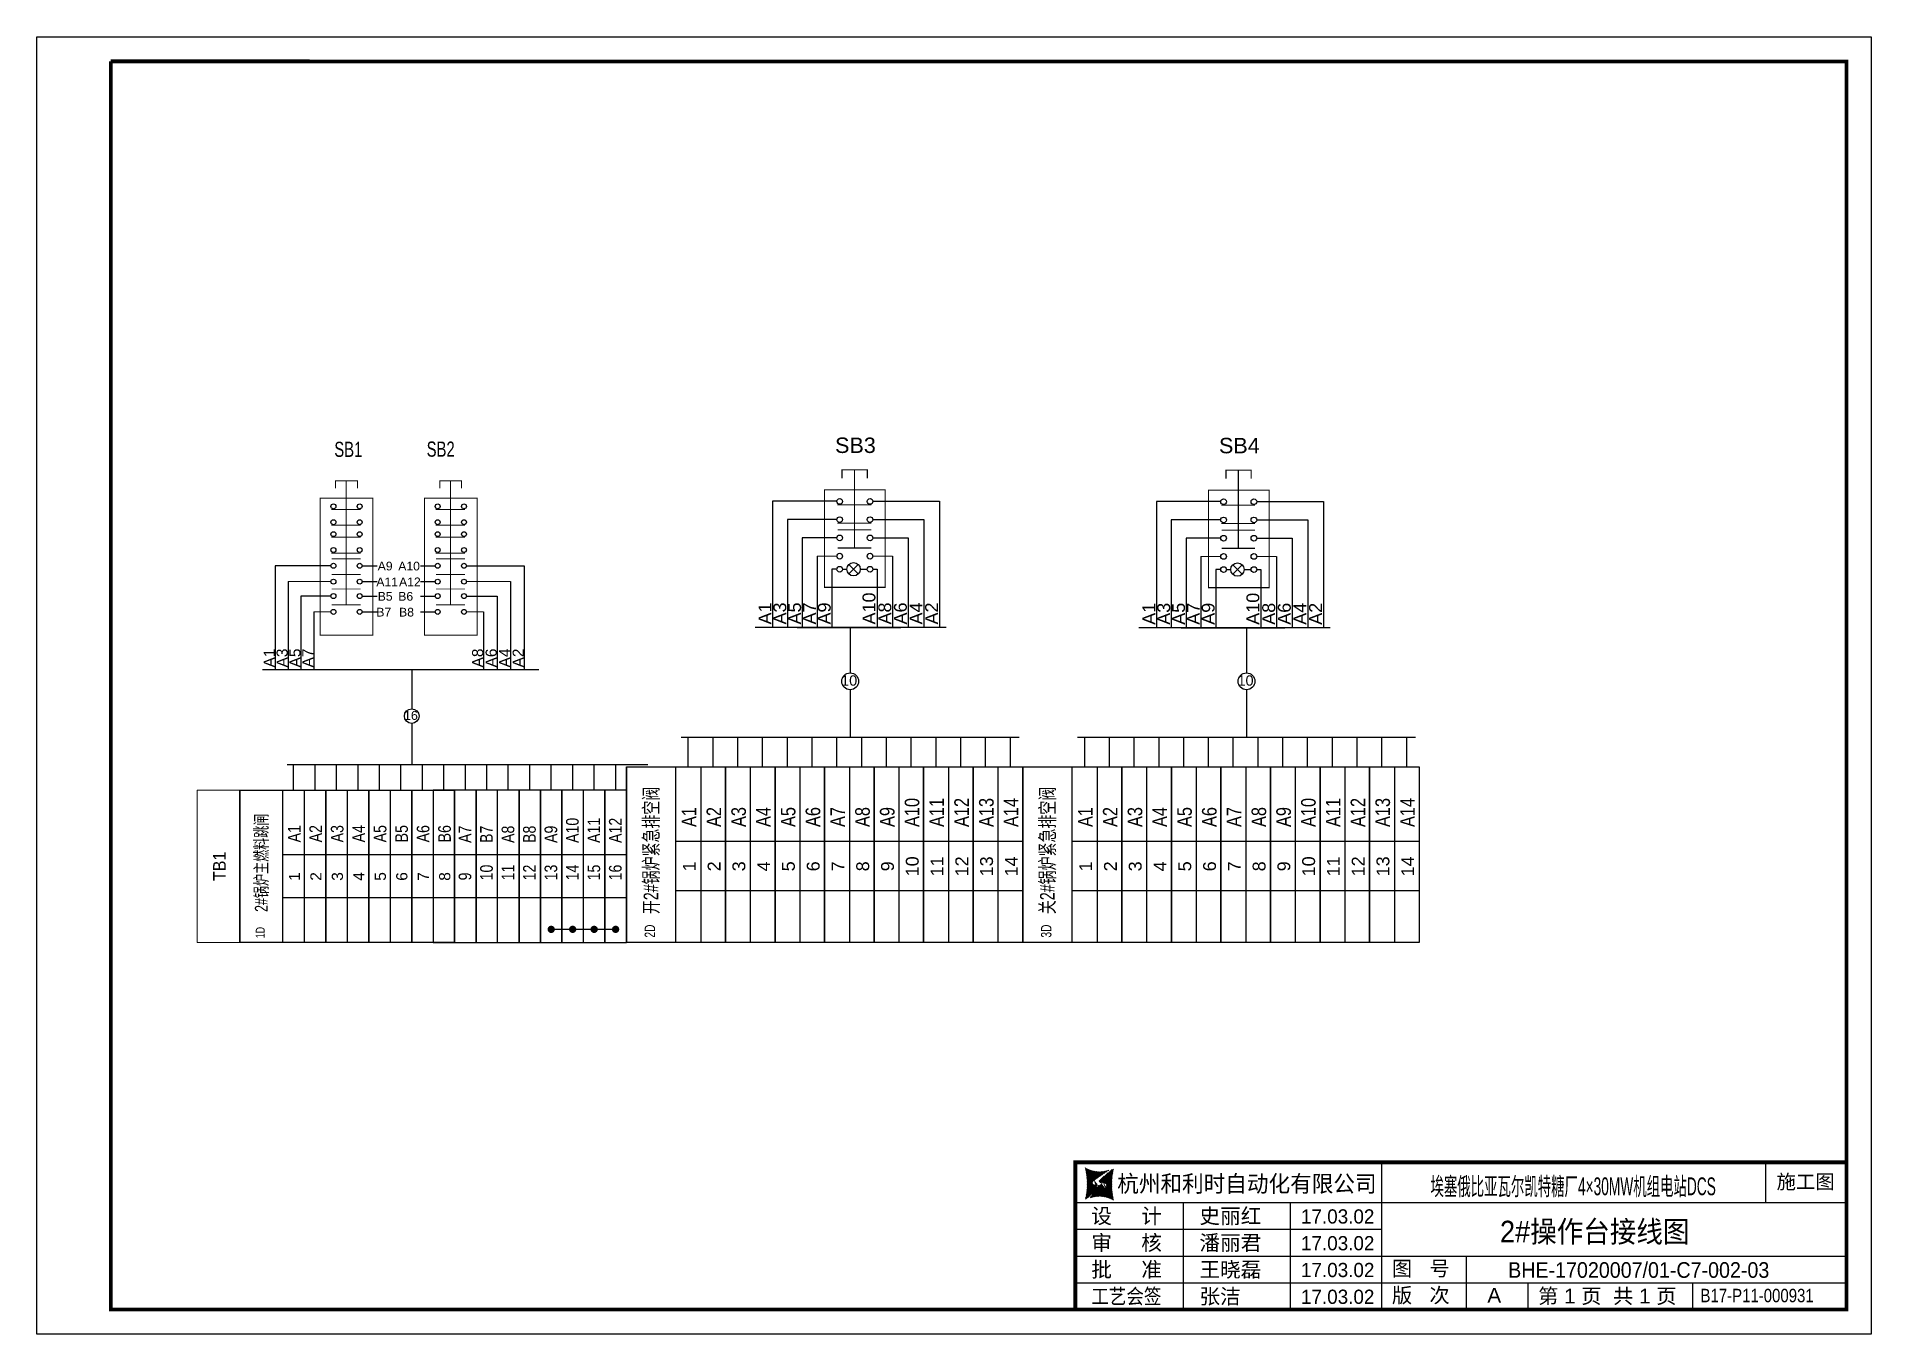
# Model space of a CAD drawing. Extents: x -6428 to 12983, y -8159 to 7918.
# Drawn here: x 3343 to 7976, y 72 to 3348 of the extents above; entities that cross this region are included whole.
import ezdxf
from ezdxf.enums import TextEntityAlignment as Align

# ---------------------------------------------------------------- set-up
doc = ezdxf.new("R2010")
doc.units = 0
doc.header["$LTSCALE"] = 10
doc.header["$MEASUREMENT"] = 0
doc.layers.get('0').update_dxf_attribs({"linetype": 'CONTINUOUS'})
for name, color, linetype in [('按钮开关指示灯', 7, 'CONTINUOUS'), ('接线端子', 7, 'CONTINUOUS'), ('操作台', 7, 'CONTINUOUS'), ('标准图框及表格', 7, 'CONTINUOUS')]:
    doc.layers.add(name, color=color, linetype=linetype)
doc.styles.add('HZ', font='arial.ttf')
pattern_1 = [(44.99999999999999, (62644.0067448291, -8867.199472524246), (-0.0585086954904412, 0.0585086954904411), [])]

msp = doc.modelspace()

# ---------------------------------------------------------------- texts
at = {"style": 'HZ', "width": 0.7}
for tag, p in [('SB1', (4129.720702982791, 2286.655532201185)), ('SB2', (4362.907680007259, 2287.186328075609))]:
    msp.add_attdef(tag, text='按钮型号', height=38.29811039291924, dxfattribs=at).set_placement(p, align=Align.CENTER)
at = {"layer": '接线端子', "style": 'HZ'}
msp.add_attdef('16', text='8', height=22.5356902056, dxfattribs=at).set_placement((4287.804216695693, 1622.73734814774), align=Align.CENTER)
at = {"layer": '接线端子', "style": 'HZ', "width": 0.7}
msp.add_attdef('2#锅炉主燃料跳闸', text='端子上标识', height=31.94434086643795, rotation=90, dxfattribs=at).set_placement((3925.699632502829, 1262.073208976221), align=Align.CENTER)
at = {"layer": '接线端子', "style": 'HZ'}
for tag, p, s, height, width in [('A1', (4009.058383658856, 1313.442114473224), '线号', 31.94434086643807, 0.8), ('A2', (4063.282689536055, 1313.442114473226), '线号', 31.94434086643807, 0.8), ('A3', (4117.506995413245, 1313.442114473224), '线号', 31.94434086643807, 0.8), ('A4', (4171.731301290442, 1313.442114473226), '线号', 31.94434086643807, 0.8), ('A5', (4225.955607167637, 1313.442114473224), '线号', 31.94434086643807, 0.8), ('B5', (4280.179913044834, 1313.442114473225), '线号', 31.94434086643807, 0.8), ('A6', (4334.404218922024, 1313.442114473224), '线号', 31.94434086643807, 0.8), ('B6', (4388.628524799222, 1313.442114473225), '线号', 31.94434086643807, 0.8), ('1D', (3918.607068753057, 1071.438199955111), '端子标识', 22.81738633316996, 0.7)]:
    msp.add_attdef(tag, p, s, height=height, rotation=90, dxfattribs=dict(at, width=width))
for tag, p in [('1', (4007.706967832266, 1227.358852795994)), ('2', (4061.931273709463, 1227.358852795995)), ('3', (4116.155579586656, 1227.358852795993)), ('4', (4170.379885463853, 1227.358852795995)), ('5', (4224.604191341045, 1227.358852795992)), ('6', (4278.828497218244, 1227.358852795995)), ('7', (4333.052803095435, 1227.358852795992)), ('8', (4387.277108972632, 1227.358852795995))]:
    msp.add_attdef(tag, text='端子序号', height=28.16961275699999, rotation=90, dxfattribs=at).set_placement(p, align=Align.CENTER)
at = {"layer": '操作台', "linetype": 'Continuous', "lineweight": 5, "style": 'HZ'}
for s, p in [('A9', (4203.913161018177, 2000.068737980243)), ('A10', (4255.801009176123, 2000.068737980243)), ('A11', (4200.487600642166, 1960.109960053537)), ('A12', (4257.856600679615, 1960.109960053537)), ('B6', (4255.801009176123, 1923.64477439959)), ('B7', (4200.487600642166, 1883.685996472886)), ('B5', (4203.913161018177, 1923.64477439959)), ('B8', (4257.856600679615, 1883.685996472886))]:
    msp.add_text(s, height=22, dxfattribs=at).set_placement(p)
for s, p in [('A1', (3943.991767991598, 1755.009235077171)), ('A3', (3976.481195275041, 1755.009235077171)), ('A5', (4008.970622558484, 1755.009235077171)), ('A7', (4041.460049841929, 1755.009235077171)), ('A8', (4470.266413488376, 1755.009235077171)), ('A6', (4504.422579535833, 1755.009235077171)), ('A4', (4538.578745583293, 1755.009235077171)), ('A2', (4572.734911630749, 1755.009235077171))]:
    msp.add_text(s, height=28, rotation=90, dxfattribs=at).set_placement(p)
at = {"layer": '操作台', "linetype": 'Continuous', "lineweight": 5, "style": 'HZ', "width": 0.8}
for s, p in [('A7', (4440.341703729287, 1312.000461068407)), ('B7', (4494.566009606482, 1312.000461068404)), ('A8', (4548.790315483677, 1312.000461068404)), ('B8', (4603.014621360873, 1312.000461068399)), ('A9', (4657.238927238069, 1312.000461068402)), ('A10', (4711.463233115262, 1312.000461068397)), ('A11', (4765.687538992458, 1312.000461068397)), ('A12', (4819.911844869654, 1312.000461068393)), ('10', (4494.566009606482, 1217.505602156525)), ('11', (4548.790315483677, 1217.505602156525)), ('12', (4603.014621360873, 1217.50560215652)), ('13', (4657.238927238069, 1217.505602156522)), ('14', (4711.463233115262, 1217.505602156518)), ('15', (4765.687538992458, 1217.505602156518)), ('16', (4819.911844869654, 1217.505602156513)), ('9', (4440.341703729287, 1217.505602156528))]:
    msp.add_text(s, height=31.94434086643808, rotation=90, dxfattribs=at).set_placement(p)
at = {"layer": '操作台', "style": 'HZ', "width": 0.9}
msp.add_text('TB1', height=32.01923078460001, rotation=90, dxfattribs=at).set_placement((3820.274488223677, 1216.084560261207))

# ---------------------------------------------------------------- blocks, each defined once
blk = doc.blocks.new('A4横图框')
at = {"layer": '标准图框及表格'}
h = blk.add_hatch(dxfattribs=at)
h.set_pattern_fill('ANSI31', color=5, scale=0.6619503254347141, style=0)
h.set_pattern_definition(pattern_1)
edge = h.paths.add_edge_path()
edge.add_arc((172.0496336600836, 30.69212609582466), 4.385420906004984, 238.1092081981574, 291.6531626184828)
edge.add_line((173.6677973982941, 26.61616453574824), (171.196811844281, 24.96342290218163))
edge.add_arc((159.3070898954674, 24.3208542135166), 10.7566927883141, 346.3915348661823, 374.2500326978036)
edge.add_line((169.7618019691645, 21.78995808790059), (171.9104852834489, 23.56403812982753))
edge.add_line((171.4204084507573, 24.1656820832199), (171.8022310894366, 24.1166197839688))
edge.add_spline(control_points=[(171.9076070613291, 23.5612403362524), (171.9782900895288, 23.62994398235459), (172.1063522407994, 23.75441992713461), (172.0982616688188, 24.08853178891007), (171.9041487548593, 24.10756342964889), (171.8004776051012, 24.11772778213201)], knot_values=[0, 0, 0, 0, 0.4839426457554279, 0.8767979790800492, 1.327118297953632, 1.327118297953632, 1.327118297953632, 1.327118297953632], weights=[1, 1, 1, 1, 1, 1], degree=3, periodic=0)
edge.add_spline(control_points=[(171.1960063120995, 24.96162603088887), (171.1383141229226, 24.91365774510486), (171.0341186915675, 24.8270242458879), (170.9598882847849, 24.7139107687239), (170.9267586692795, 24.6634273324584)], knot_values=[0, 0, 0, 0, 0.3714719093679447, 0.6708997588589845, 0.6708997588589845, 0.6708997588589845, 0.6708997588589845], weights=[1, 1, 1, 1, 1], degree=3, periodic=0)
edge.add_spline(control_points=[(171.0177855927386, 24.80139777460717), (170.9739837601, 24.75182568643358), (170.8874405854212, 24.63411966883577), (170.9097232617123, 24.3685217488732), (171.1438352137548, 24.19634813917073), (171.3287228371982, 24.17648276396212), (171.4184515092992, 24.16684180637679)], knot_values=[0.7541598914195891, 0.7541598914195891, 0.7541598914195891, 0.7541598914195891, 1.341857983071981, 2.043049761279585, 2.907443457733577, 3.722510221717078, 3.722510221717078, 3.722510221717078, 3.722510221717078], weights=[1, 1, 1, 1, 1, 1, 1], degree=3, periodic=0)
h = blk.add_hatch(dxfattribs=at)
h.set_pattern_fill('ANSI31', color=3, scale=0.6619503254347141, style=0)
h.set_pattern_definition(pattern_1)
edge = h.paths.add_edge_path()
edge.add_line((172.3049198977887, 24.52368860467541), (172.721034344714, 24.47090439472086))
edge.add_spline(control_points=[(172.1916602588671, 25.0804680907735), (172.1209772306528, 25.01176444467858), (171.9929150793969, 24.88728849988405), (172.0010056513629, 24.55317663812311), (172.1951185653369, 24.534144997377), (172.2987897150951, 24.52398064490117)], knot_values=[0, 0, 0, 0, 0.4839426457555314, 0.8767979790801576, 1.327118297953697, 1.327118297953697, 1.327118297953697, 1.327118297953697], weights=[1, 1, 1, 1, 1, 1], degree=3, periodic=0)
edge.add_line((174.3374653510318, 26.85175033912531), (172.1887820367474, 25.07767029719838))
edge.add_spline(control_points=[(173.1119433092453, 23.87664749850082), (173.1429732385941, 23.9160490896524), (173.2103720449149, 24.02492790509717), (173.1895440584403, 24.27318667815998), (172.9554321064269, 24.44536028784789), (172.7705444829544, 24.46522566305651), (172.6808158108824, 24.47486662065639)], knot_values=[0.8947336582581218, 0.8947336582581218, 0.8947336582581218, 0.8947336582581218, 1.341857983071981, 2.043049761279585, 2.907443457733577, 3.722510221717078, 3.722510221717078, 3.722510221717078, 3.722510221717078], weights=[1, 1, 1, 1, 1, 1, 1], degree=3, periodic=0)
edge.add_line((173.0325647221971, 23.79264395867943), (173.1243460055912, 23.89147256635482))
edge.add_line((172.905024764018, 23.67952689414087), (173.0325647221971, 23.79264395867212))
edge.add_line((170.431469921873, 22.02554389127766), (172.9024554758862, 23.67828552484428))
edge.add_arc((172.0496336600836, 17.94958233120851), 4.385420906004984, 58.1092081981576, 111.6531626184829)
edge.add_arc((184.7921774246996, 24.3208542135166), 10.7566927883141, 166.3915348661824, 194.2500326978025)
at = {"layer": '标准图框及表格', "color": 7}
for p, q in [((0.0013954609912616, 210.0032846437229), (297.0014441308175, 210.0032846437229)), ((0.0013954609912616, 0.0032502307208233), (0.0013954609912616, 210.0032846437229)), ((297.0014441308175, 210.0032846437229), (297.0014441308175, 0.0032502307208233)), ((217.7550332142755, 4.003284256038056), (217.7550332142755, 27.83661758936654)), ((279.9469701136921, 21.33661758936654), (279.9469701136921, 27.83661758936654)), ((168.1328066468058, 21.33661758936654), (292.9334290521556, 21.33661758936654)), ((185.6449392240147, 4.003284256038056), (185.6449392240292, 21.33661758936654)), ((203.0006413213422, 4.003284256038056), (203.0006413213568, 21.33661758936654)), ((168.1328066468058, 17.00328425603806), (217.7550332142755, 17.00328425603806)), ((168.1328066468058, 12.66995092270957), (292.9334290521556, 12.66995092270957)), ((231.4498319004824, 4.003284256038056), (231.4498319004824, 12.66995092270957)), ((168.1328066468058, 8.336617589373816), (292.9334290521556, 8.336617589373816)), ((241.4270588527042, 4.003284256038056), (241.4270588527042, 8.336617589373816)), ((268.120108647513, 4.003284256038056), (268.120108647513, 8.336617589373816)), ((168.1328066468058, 4.003284256038056), (292.9334290521556, 4.003284256038056)), ((297.0014441308175, 0.0032502307208233), (0.0013954609912616, 0.0032502307208233))]:
    blk.add_line(p, q, dxfattribs=at)
for points, const_width in [([(12.00143194437442, 206.0152988131507), (293.0014441308175, 206.0032506184056), (293.0014441308175, 4.003284256038056), (12.00143194437442, 4.003284256038056), (12.00143194437442, 206.0032506184056)], 0.6000000983228672), ([(292.9334290521556, 27.83661758937381), (168.1328066468058, 27.83661758937381), (168.1328066468058, 4.003284256038056)], 0.65)]:
    blk.add_lwpolyline(points, dxfattribs=dict(at, const_width=const_width))
at = {"layer": '标准图框及表格', "color": 5, "style": 'HZ'}
for s, p in [('pgqh', (170.0333635432534, 25.80304024583023)), ('hollilas', (170.0466366199025, 23.71374969515312))]:
    blk.add_text(s, height=0.4136785714285714, dxfattribs=at).set_placement(p)
at = {"layer": '标准图框及表格', "color": 3, "style": 'HZ'}
for s, height, p in [('auto', 0.6894642857142859, (172.1807441825285, 24.64895443542486)), ('hollysys', 0.3447321428571429, (172.3103532946761, 22.62004550448043))]:
    blk.add_text(s, height=height, dxfattribs=at).set_placement(p)
at = {"layer": '标准图框及表格', "color": 7, "style": 'HZ'}
for s, height, width, p in [('杭州和利时自动化有限公司', 2.7, 0.95, (174.9285941560083, 23.02911227819135)), ('工艺会签', 2.449999999999999, 0.85, (170.7212873600156, 4.927898099951165))]:
    blk.add_text(s, height=height, dxfattribs=dict(at, width=width)).set_placement(p)
for s, height, p in [('设     计', 2.449999999999999, (170.7212873600156, 17.92789809995847)), ('审     核', 2.449999999999999, (170.7212873600156, 13.59456476662271)), ('批     准', 2.449999999999999, (170.7212873600119, 9.261231433286953)), ('图   号', 2.399999999999999, (219.3988483406183, 9.450548544822992)), ('版   次', 2.399999999999999, (219.3988483406183, 5.117215211487234))]:
    blk.add_text(s, height=height, dxfattribs=at).set_placement(p)
at = {"layer": '标准图框及表格', "color": 7, "style": 'HZ', "flags": 8}
for tag, height, width, p in [('工程名称', 2.892696969694902, 0.65, (247.8353315485956, 22.94014901757174)), ('图纸名称', 3.499999999999999, 0.9, (252.2228085267316, 14.87880182043022))]:
    blk.add_attdef(tag, text='', height=height, dxfattribs=dict(at, width=width)).set_placement(p, align=Align.CENTER)
blk.add_attdef('设计阶段', text='', height=2.299999999999999, dxfattribs=at).set_placement((286.3714665038433, 23.54666542107214), align=Align.CENTER)
for tag, p, height in [('设计人', (188.2334199372244, 17.92789809995847), 2.449999999999999), ('审核人', (188.2334199372099, 13.59456476662271), 2.449999999999999), ('会签人', (188.2334199372099, 9.2612314332942), 2.449999999999999), ('批准人', (188.2334199371953, 4.927898099958441), 2.449999999999999), ('版次', (234.8449582635331, 5.117215211487234), 2.399999999999999), ('第几页共几页', (243.0562623004216, 4.991982186801863), 2.399999999999999)]:
    blk.add_attdef(tag, p, '', height=height, dxfattribs=at)
for tag, p, height, width in [('设计时间', (204.6762329055318, 17.92789809995847), 2.299999999999999, 0.95), ('审核时间', (204.6762329055318, 13.59456476662998), 2.299999999999999, 0.95), ('会签时间', (204.6762329055172, 9.2612314332942), 2.299999999999999, 0.95), ('图纸编号', (238.2096247235004, 9.144936985527348), 2.531109848483039, 0.9), ('批准时间', (204.6762329055172, 4.927898099958441), 2.299999999999999, 0.95), ('图纸标准', (269.3453519223485, 5.193019987101081), 2.169522727271176, 0.8)]:
    blk.add_attdef(tag, p, '', height=height, dxfattribs=dict(at, width=width))
blk = doc.blocks.new('台内接线图12')
at = {"layer": '接线端子'}
for p, q in [((43.45970758554199, 26.98489258732008), (43.45970758554199, 18.22284067169499)), ((43.45970758554199, 14.95077566435844), (43.45970758554199, 5.749821590056001)), ((11.96706630891708, 5.749821590056172), (11.96706630891708, 0)), ((16.77937118021214, 5.749821590056172), (16.77937118021214, 0)), ((21.5916760515064, 5.749821590055772), (21.5916760515064, -3.979e-13)), ((26.40398092280122, 5.749821590055772), (26.40398092280122, -3.979e-13)), ((31.21628579409492, 5.749821590055717), (31.21628579409492, -4.547e-13)), ((36.0285906653902, 5.749821590055717), (36.0285906653902, -4.547e-13)), ((40.84089553668388, 5.749821590055717), (40.84089553668388, -4.547e-13)), ((45.65320040797871, 5.749821590055717), (45.65320040797871, -4.547e-13)), ((50.46550527927253, 5.749821590055717), (50.46550527927253, -4.547e-13)), ((55.27781015056768, 5.749821590055717), (55.27781015056768, -4.547e-13)), ((60.09011502186149, 5.749821590055717), (60.09011502186149, -4.547e-13)), ((64.90241989315632, 5.749821590055717), (64.90241989315632, -4.547e-13)), ((69.71472476445001, 5.749821590055717), (69.71472476445001, -4.547e-13)), ((74.52702963574485, 5.749821590055717), (74.52702963574485, -4.547e-13)), ((0, 0), (0, -34.14036601367974)), ((0, 0), (19.2492194851784, 3.411e-13)), ((14.43691461388403, 0), (14.43691461388403, -34.14036601367991)), ((19.2492194851784, 3.411e-13), (19.2492194851784, -34.14036601367957)), ((19.2492194851784, 0), (19.2492194851784, -34.14036601367991)), ((19.2492194851784, 1.705e-13), (19.2492194851784, -34.14036601367957)), ((19.2492194851784, 3.411e-13), (19.2492194851784, -34.14036601367934)), ((19.2492194851784, 0), (19.2492194851784, -34.14036601367974)), ((28.87382922776726, 3.411e-13), (28.87382922776726, -34.14036601367957)), ((28.87382922776726, 1.137e-13), (28.87382922776726, -34.14036601367957)), ((28.87382922776726, 3.411e-13), (28.87382922776726, -34.1403660136794)), ((28.87382922776726, 3.411e-13), (28.87382922776726, -34.14036601367957)), ((28.87382922776726, 1.137e-13), (28.87382922776726, -34.14036601367957)), ((28.87382922776726, 3.411e-13), (28.87382922776726, -34.1403660136794)), ((38.49843897035601, 2.842e-13), (38.49843897035601, -34.14036601367963)), ((38.49843897035601, 1.137e-13), (38.49843897035601, -34.14036601367963)), ((38.49843897035601, 2.842e-13), (38.49843897035601, -34.14036601367945)), ((38.49843897035601, 3.411e-13), (38.49843897035601, -34.14036601367957)), ((38.49843897035601, 1.137e-13), (38.49843897035601, -34.14036601367957)), ((38.49843897035601, 3.411e-13), (38.49843897035601, -34.1403660136794)), ((38.49843897035601, 3.411e-13), (38.49843897035601, -34.14036601367957)), ((38.49843897035601, 1.137e-13), (38.49843897035601, -34.14036601367957)), ((38.49843897035601, 3.411e-13), (38.49843897035601, -34.1403660136794)), ((48.12304871294474, 2.842e-13), (48.12304871294474, -34.14036601367963)), ((48.12304871294474, 1.137e-13), (48.12304871294474, -34.14036601367963)), ((48.12304871294474, 2.842e-13), (48.12304871294474, -34.14036601367945)), ((48.12304871294474, 8.527e-13), (48.12304871294474, -34.14036601367906)), ((48.12304871294474, 5.116e-13), (48.12304871294474, -34.1403660136794)), ((48.12304871294474, 6.821e-13), (48.12304871294474, -34.14036601367906)), ((48.12304871294474, 8.527e-13), (48.12304871294474, -34.14036601367883)), ((48.12304871294474, 5.116e-13), (48.12304871294474, -34.14036601367923)), ((48.12304871294474, 8.527e-13), (48.12304871294474, -34.14036601367906)), ((48.12304871294474, 5.116e-13), (48.12304871294474, -34.1403660136794)), ((48.12304871294474, 6.821e-13), (48.12304871294474, -34.14036601367906)), ((48.12304871294474, 8.527e-13), (48.12304871294474, -34.14036601367883)), ((48.12304871294474, 5.116e-13), (48.12304871294474, -34.14036601367923)), ((48.12304871294474, -34.14036601367945), (48.12304871294474, 2.842e-13)), ((48.12304871294474, 2.842e-13), (48.12304871294474, -34.14036601367945)), ((52.935353584239, 4.547e-13), (52.935353584239, -34.14036601367945)), ((57.7476584555335, 8.527e-13), (57.7476584555335, -34.14036601367906)), ((57.7476584555335, 4.547e-13), (57.7476584555335, -34.14036601367945)), ((57.7476584555335, 6.253e-13), (57.7476584555335, -34.14036601367906)), ((57.7476584555335, 8.527e-13), (57.7476584555335, -34.14036601367889)), ((57.7476584555335, 4.547e-13), (57.7476584555335, -34.14036601367929)), ((57.7476584555335, 8.527e-13), (57.7476584555335, -34.14036601367906)), ((57.7476584555335, 5.116e-13), (57.7476584555335, -34.1403660136794)), ((57.7476584555335, 6.821e-13), (57.7476584555335, -34.14036601367906)), ((57.7476584555335, 8.527e-13), (57.7476584555335, -34.14036601367883)), ((57.7476584555335, 5.116e-13), (57.7476584555335, -34.14036601367923)), ((57.7476584555335, 8.527e-13), (57.7476584555335, -34.14036601367906)), ((57.7476584555335, 5.116e-13), (57.7476584555335, -34.1403660136794)), ((57.7476584555335, 6.821e-13), (57.7476584555335, -34.14036601367906)), ((57.7476584555335, 8.527e-13), (57.7476584555335, -34.14036601367883)), ((57.7476584555335, 5.116e-13), (57.7476584555335, -34.14036601367923)), ((57.7476584555335, -34.14036601367945), (57.7476584555335, 2.842e-13)), ((57.7476584555335, 2.842e-13), (57.7476584555335, -34.14036601367945)), ((62.55996332682776, 4.547e-13), (62.55996332682776, -34.14036601367945)), ((67.37226819812224, 8.527e-13), (67.37226819812224, -34.14036601367906)), ((67.37226819812224, 4.547e-13), (67.37226819812224, -34.14036601367945)), ((67.37226819812224, 6.253e-13), (67.37226819812224, -34.14036601367906)), ((67.37226819812224, 8.527e-13), (67.37226819812224, -34.14036601367889)), ((67.37226819812224, 4.547e-13), (67.37226819812224, -34.14036601367929)), ((67.37226819812213, 8.527e-13), (67.37226819812213, -34.14036601367906)), ((67.37226819812213, 4.547e-13), (67.37226819812213, -34.14036601367945)), ((67.37226819812213, 6.253e-13), (67.37226819812213, -34.14036601367906)), ((67.37226819812213, 8.527e-13), (67.37226819812213, -34.14036601367889)), ((67.37226819812213, 4.547e-13), (67.37226819812213, -34.14036601367929)), ((67.37226819812213, 8.527e-13), (67.37226819812213, -34.14036601367906)), ((67.37226819812213, 5.116e-13), (67.37226819812213, -34.1403660136794)), ((67.37226819812213, 6.821e-13), (67.37226819812213, -34.14036601367906)), ((67.37226819812213, 8.527e-13), (67.37226819812213, -34.14036601367883)), ((67.37226819812213, 5.116e-13), (67.37226819812213, -34.14036601367923)), ((67.37226819812213, 8.527e-13), (67.37226819812213, -34.14036601367906)), ((67.37226819812213, 5.116e-13), (67.37226819812213, -34.1403660136794)), ((67.37226819812213, 6.821e-13), (67.37226819812213, -34.14036601367906)), ((67.37226819812213, 8.527e-13), (67.37226819812213, -34.14036601367883)), ((67.37226819812213, 5.116e-13), (67.37226819812213, -34.14036601367923)), ((67.37226819812213, -34.14036601367945), (67.37226819812213, 2.842e-13)), ((67.37226819812213, 2.842e-13), (67.37226819812213, -34.14036601367945)), ((72.18457306941639, 4.547e-13), (72.18457306941639, -34.14036601367945)), ((76.99687794071087, 8.527e-13), (76.99687794071087, -34.14036601367906)), ((76.99687794071087, 4.547e-13), (76.99687794071087, -34.14036601367945)), ((76.99687794071087, 6.253e-13), (76.99687794071087, -34.14036601367906)), ((76.99687794071087, 8.527e-13), (76.99687794071087, -34.14036601367889)), ((76.99687794071087, 4.547e-13), (76.99687794071087, -34.14036601367929)), ((9.624609742589657, -34.14036601367991), (9.624609742589657, -1.705e-13)), ((19.2492194851784, -34.14036601367997), (19.2492194851784, -2.274e-13)), ((19.2492194851784, -2.274e-13), (19.2492194851784, -34.14036601367997)), ((24.06152435647277, -5.68e-14), (24.06152435647277, -34.14036601367997)), ((28.87382922776726, -5.68e-14), (28.87382922776726, -34.14036601367997)), ((28.87382922776726, -5.68e-14), (28.87382922776726, -34.1403660136798)), ((28.87382922776726, -5.68e-14), (28.87382922776726, -34.14036601367997)), ((28.87382922776726, -5.68e-14), (28.87382922776726, -34.1403660136798)), ((28.87382922776726, -34.14036601368002), (28.87382922776726, -2.842e-13)), ((28.87382922776726, -2.842e-13), (28.87382922776726, -34.14036601368002)), ((33.68613409906152, -1.137e-13), (33.68613409906152, -34.14036601368002)), ((38.49843897035601, -1.137e-13), (38.49843897035601, -34.14036601368002)), ((38.49843897035601, -1.137e-13), (38.49843897035601, -34.14036601367985)), ((38.49843897035601, -5.68e-14), (38.49843897035601, -34.14036601367997)), ((38.49843897035601, -5.68e-14), (38.49843897035601, -34.1403660136798)), ((38.49843897035601, -5.68e-14), (38.49843897035601, -34.14036601367997)), ((38.49843897035601, -5.68e-14), (38.49843897035601, -34.1403660136798)), ((38.49843897035601, -34.14036601368002), (38.49843897035601, -2.842e-13)), ((38.49843897035601, -2.842e-13), (38.49843897035601, -34.14036601368002)), ((43.31074384165026, -1.137e-13), (43.31074384165026, -34.14036601368002)), ((48.12304871294474, -1.137e-13), (48.12304871294474, -34.14036601368002)), ((48.12304871294474, -1.137e-13), (48.12304871294474, -34.14036601367985)), ((9.624609742589087, -14.43691461388471), (19.2492194851784, -14.43691461388471)), ((19.24921948517794, -14.43691461388477), (28.87382922776726, -14.43691461388477)), ((28.87382922776669, -14.43691461388482), (38.49843897035601, -14.43691461388482)), ((38.49843897035544, -14.43691461388482), (48.12304871294474, -14.43691461388482)), ((48.12304871294418, -14.43691461388425), (57.7476584555335, -14.43691461388425)), ((57.74765845553294, -14.43691461388425), (67.37226819812224, -14.43691461388425)), ((67.37226819812156, -14.43691461388425), (76.99687794071087, -14.43691461388425)), ((9.624609742589087, -24.06152435647442), (19.2492194851784, -24.06152435647442)), ((19.24921948517794, -24.06152435647442), (28.87382922776726, -24.06152435647442)), ((28.87382922776669, -24.06152435647448), (38.49843897035601, -24.06152435647448)), ((38.49843897035544, -24.06152435647448), (48.12304871294474, -24.06152435647448)), ((48.12304871294418, -24.06152435647397), (57.7476584555335, -24.06152435647397)), ((57.74765845553294, -24.06152435647397), (67.37226819812224, -24.06152435647397)), ((67.37226819812156, -24.06152435647397), (76.99687794071087, -24.06152435647397)), ((19.2492194851784, -34.14036601367957), (0, -34.14036601367957))]:
    blk.add_line(p, q, dxfattribs=at)
for points in [[(10.61296130592939, 5.749821590056001), (76.30645386515471, 5.749821590056001)], [(0, 0), (76.99687794071087, -1.137e-13), (76.99687794071087, -34.14036601368002), (0, -34.14036601368002), (0, 0)]]:
    blk.add_lwpolyline(points, dxfattribs=at)
blk.add_circle((43.45970758554199, 16.58680816802695), 1.636032503668177, dxfattribs=at)
at = {"layer": '接线端子', "style": 'HZ'}
blk.add_attdef('线数量', text='', height=2, dxfattribs=at).set_placement((43.28103302171235, 15.74367148272728), align=Align.CENTER)
for tag, p, height, width in [('A10', (56.90317778638439, -11.70569712792684), 2.835000000000007, 0.8), ('A11', (61.71548265767853, -11.70569712792707), 2.835000000000007, 0.8), ('A12', (66.52778752897314, -11.70569712792684), 2.835000000000007, 0.8), ('A13', (71.34009240026705, -11.70569712792707), 2.835000000000007, 0.8), ('A14', (76.15239727156177, -11.70569712792684), 2.835000000000007, 0.8), ('A1', (13.59243394473469, -11.70569712792752), 2.835000000000007, 0.8), ('A2', (18.40473881602929, -11.70569712792735), 2.835000000000007, 0.8), ('A3', (23.21704368732344, -11.70569712792758), 2.835000000000007, 0.8), ('A4', (28.02934855861816, -11.70569712792735), 2.835000000000007, 0.8), ('A5', (32.84165342991219, -11.70569712792758), 2.835000000000007, 0.8), ('A6', (37.6539583012069, -11.70569712792741), 2.835000000000007, 0.8), ('A7', (42.46626317250092, -11.70569712792758), 2.835000000000007, 0.8), ('A8', (47.27856804379564, -11.70569712792741), 2.835000000000007, 0.8), ('A9', (52.09087291508968, -11.70569712792707), 2.835000000000007, 0.8), ('1D', (5.565050351813168, -33.183088085137), 2.024999999999996, 0.7)]:
    blk.add_attdef(tag, p, '', height=height, rotation=90, dxfattribs=dict(at, width=width))
at = {"layer": '接线端子', "style": 'HZ', "width": 0.7}
blk.add_attdef('紧急停机', text='', height=2.834999999999995, rotation=90, dxfattribs=at).set_placement((6.194502006949164, -16.26459060120027), align=Align.CENTER)
at = {"layer": '接线端子', "style": 'HZ'}
for tag, p in [('10', (56.78324218075101, -19.34542423562732)), ('11', (61.59554705204493, -19.34542423562749)), ('12', (66.40785192333976, -19.34542423562732)), ('13', (71.22015679463345, -19.34542423562749)), ('14', (76.0324616659284, -19.34542423562732)), ('1', (13.47249833910109, -19.34542423562794)), ('2', (18.28480321039592, -19.34542423562777)), ('3', (23.09710808168984, -19.345424235628)), ('4', (27.90941295298467, -19.34542423562783)), ('5', (32.72171782427858, -19.34542423562806)), ('6', (37.53402269557341, -19.34542423562789)), ('7', (42.34632756686733, -19.34542423562806)), ('8', (47.15863243816227, -19.34542423562789)), ('9', (51.97093730945619, -19.34542423562749))]:
    blk.add_attdef(tag, text='', height=2.5, rotation=90, dxfattribs=at).set_placement(p, align=Align.CENTER)
blk = doc.blocks.new('两常开两常闭带灯按钮3')
for p, q in [((2.393387454441835, -2.208440982326152), (-10.10463942033453, -2.208440982327957)), ((-10.10463942033453, -2.208440982327346), (-10.10463942032947, -26.69381162241189)), ((9.390157622383413, -2.208440982326152), (22.32595751790575, -2.208440982324261)), ((22.32595751790575, -2.208440982324261), (22.32595751791081, -26.69381162241038)), ((-7.221264028940594, -5.754745055041794), (-7.221264028936275, -26.69381162241189)), ((2.393387455742072, -5.754745055040586), (-7.221264028940594, -5.754745055041794)), ((9.390157623683647, -5.754745055040586), (19.29466220493054, -5.754745055039336)), ((19.29466220493054, -5.754745055039336), (19.29466220493486, -26.69381162241101)), ((2.393631899548665, -9.317404753513985), (-4.337888637546996, -9.317404753513985)), ((-4.33788863754745, -9.317404753514637), (-4.337888637543073, -26.69381162241189)), ((9.390402067490243, -9.317404753513985), (16.26336689195523, -9.317404753513985)), ((16.26336689195483, -9.317404753513372), (16.26336689195887, -26.69381162241101)), ((-1.454513246153908, -12.86367092616359), (-1.454513246149872, -26.69381162241189)), ((13.2320715789786, -12.86367092616187), (13.23207157898287, -26.69381162241189)), ((1.428862145239236, -15.40128248221799), (1.428862145243328, -26.69381162241189)), ((2.393631899557249, -15.40128248221799), (1.428862145239236, -15.40128248221799)), ((3.498385083968514, -15.40128248221799), (4.332914435870634, -15.40128248221799)), ((4.715144154202107, -14.47849831227995), (6.560712494078188, -16.32406665215603)), ((4.715144154202334, -16.32406665215603), (5.637928324140147, -15.40128248221799)), ((5.637928324140147, -15.40128248221799), (6.560712494078643, -14.47849831227972)), ((6.942942212410117, -15.40128248221799), (8.285648883083695, -15.40128248221799)), ((9.390402067494053, -15.40128248221799), (10.20077626600641, -15.40128248221799)), ((10.20077626600641, -15.40128248221799), (10.20077626600641, -26.69381162241189)), ((-5.330829648242797, -26.69381162241189), (14.8377146472485, -26.69381162241189)), ((-5.330829648242797, -26.69381162241189), (14.8377146472485, -26.69381162241189))]:
    blk.add_line(p, q)
at = {"lineweight": 0}
for p, q in [((2.393631899561398, -12.86367092616274), (-1.454513246153908, -12.86367092616274)), ((9.390402067490243, -12.86367092616274), (13.23207157897889, -12.86367092616274))]:
    blk.add_line(p, q, dxfattribs=at)
for points, const_width in [([(8.316005311262414, 3.904648567964613), (3.305992701822106, 3.904648567964613)], 0.2209506368822263), ([(3.399431559653748, 4.013575084445619), (3.399431559653748, 2.22496206490905)], 0.2209506368822263), ([(5.81099900654226, -11.28152598581073), (5.81099900654226, 3.904648567964613)], 0.2209506368822263), ([(8.316005311262414, 4.013575084445619), (8.316005311262414, 2.22496206490905)], 0.2209506368822263), ([(0, 0), (11.78403396705107, 0), (11.78403396705107, -18.92267628232366), (0, -18.92267628232366), (0, 0)], 0.2209506368822263), ([(2.475890382353099, -2.909340278194576), (9.061674501004743, -2.909340278194576)], 0.2209506368822263), ([(2.475890382353099, -6.455606450843332), (9.061674501004743, -6.455606450843332)], 0.2209506368822263), ([(2.560323512079776, -7.735259813161974), (9.061674501004743, -7.735259813161974)], 0.2209506368822263), ([(2.560323512079776, -11.28152598581073), (9.061674501004743, -11.28152598581073)], 0.2209506368822263), ([(-13.52770542697533, -26.69381162241189), (23.64784812404957, -26.69381162241189)], 0.2532839007086835)]:
    blk.add_lwpolyline(points, dxfattribs=dict(const_width=const_width))
for centre, radius in [((2.946008491766406, -2.224872408216469), 0.5523765922055657), ((8.838025475284665, -2.224872408216469), 0.5523765922055657), ((2.946008491766406, -5.771138580865227), 0.5523765922055657), ((8.838025475284665, -5.771138580865227), 0.5523765922055657), ((2.946008491766406, -9.317404753513985), 0.5523765922055657), ((8.838025475284665, -9.317404753513985), 0.5523765922055657), ((2.946008491766406, -12.86367092616274), 0.5523765922055657), ((5.637928324140147, -15.40128248221799), 1.305013888269685), ((8.838025475284665, -12.86367092616274), 0.5523765922055657), ((2.946008491762995, -15.40128248221799), 0.5523765922055657), ((8.838025475289212, -15.40128248221799), 0.5523765922055657)]:
    blk.add_circle(centre, radius)
at = {"style": 'HZ', "width": 0.7}
blk.add_attdef('SB', text='', height=2.946008491763017, dxfattribs=at).set_placement((6.003806737884588, 7.174284245847957), align=Align.CENTER)
at = {"lineweight": 0, "style": 'HZ', "width": 0.7}
for tag, p in [('A1', (-10.32536876731478, -26.12930105788227)), ('A3', (-7.441993375921582, -26.12930105788227)), ('A5', (-4.558617984528381, -26.12930105788173)), ('A7', (-1.67524259313518, -26.12930105788108)), ('A9', (1.202060226001776, -26.12930105788108)), ('A10', (9.881281932655838, -26.12930105788108)), ('A8', (12.95890010447328, -26.12930105788108)), ('A6', (15.99019541744928, -26.12930105788108)), ('A4', (19.02149073042528, -26.12930105787983)), ('A2', (22.05278604340128, -26.12930105788529))]:
    blk.add_attdef(tag, p, '', height=2.5, rotation=90, dxfattribs=at)

# ---------------------------------------------------------------- hatches: boundary and pattern name
for points in [[(4651.422070817088, 1093.870138290846, 0.9999999999984408), (4632.756666433006, 1093.870138290846, 0.99999999999922)], [(4705.646376694284, 1093.870138290846, 0.9999999999984408), (4686.980972310201, 1093.870138290846, 0.99999999999922)], [(4759.870682571479, 1093.870138290843, 0.9999999999984408), (4741.205278187395, 1093.870138290843, 0.99999999999922)], [(4814.094988448674, 1093.870138290841, 0.9999999999984408), (4795.429584064591, 1093.870138290841, 0.99999999999922)]]:
    msp.add_hatch(color=256).paths.add_polyline_path(points)

# ---------------------------------------------------------------- linework, layer by layer
for p, q in [((4085.821337106906, 2011.719240983473), (3944.992751821683, 2011.719240983473)), ((3944.992751821683, 2011.719240983473), (3944.992751821683, 1749.401686320621)), ((4427.980060326883, 2011.719240983473), (4573.735895460833, 2011.719240983473)), ((4573.735895460833, 2011.719240983473), (4573.735895460833, 1749.401686320621)), ((3977.482179105127, 1971.760463056768), (3977.482179105127, 1749.401686320621)), ((4539.579729413376, 1971.760463056768), (4539.579729413376, 1749.401686320621)), ((4009.97160638857, 1935.295277402823), (4009.97160638857, 1749.401686320621)), ((4085.821337106906, 1935.295277402823), (4009.97160638857, 1935.295277402823)), ((4427.980060326883, 1935.295277402823), (4505.42356336592, 1935.295277402823)), ((4505.42356336592, 1935.295277402823), (4505.42356336592, 1749.401686320621)), ((4042.461033672015, 1895.336499476118), (4042.461033672015, 1749.401686320621)), ((4471.267397318462, 1895.336499476118), (4471.267397318462, 1749.401686320621))]:
    msp.add_line(p, q)
at = {"lineweight": 0}
for p, q in [((4085.821337106977, 1971.760463056768), (3977.482179105127, 1971.760463056768)), ((4427.980060326811, 1971.760463056768), (4539.579729413376, 1971.760463056768)), ((4085.821337106977, 1895.336499476118), (4042.461033672015, 1895.336499476118)), ((4427.980060326811, 1895.336499476118), (4471.267397318462, 1895.336499476118))]:
    msp.add_line(p, q, dxfattribs=at)
for points, const_width in [([(4152.553723350968, 2226.450061666316), (4096.10167730472, 2226.450061666316)], 2.489637551753935), ([(4097.15453188135, 2227.677428781611), (4097.15453188135, 2207.523614328621)], 2.489637551753935), ([(4124.327700327843, 1913.163863594182), (4124.327700327843, 2226.450061666316)], 2.489637551753935), ([(4152.553723350968, 2227.677428781611), (4152.553723350968, 2207.523614328621)], 2.489637551753935), ([(4415.873924098686, 2226.450061666316), (4359.421878052439, 2226.450061666316)], 2.489637551753935), ([(4360.474732629069, 2227.677428781611), (4360.474732629069, 2207.523614328621)], 2.489637551753935), ([(4387.647901075563, 1913.163863594182), (4387.647901075563, 2226.450061666316)], 2.489637551753935), ([(4415.873924098686, 2227.677428781611), (4415.873924098686, 2207.523614328621)], 2.489637551753935), ([(4058.850263629603, 2182.45308642162), (4191.630933056466, 2182.45308642162), (4191.630933056466, 1836.96563560563), (4058.850263629603, 1836.96563560563), (4058.850263629603, 2182.45308642162)], 2.489637551753935), ([(4322.17046437732, 2182.45308642162), (4454.951133804186, 2182.45308642162), (4454.951133804186, 1836.96563560563), (4322.17046437732, 1836.96563560563), (4322.17046437732, 2182.45308642162)], 2.489637551753935), ([(4086.748212949467, 2154.013849469378), (4160.955808278915, 2154.013849469378)], 2.489637551753935), ([(4350.068413697188, 2154.013849469378), (4424.276009026636, 2154.013849469378)], 2.489637551753935), ([(4086.748212949467, 2114.055071542673), (4160.955808278915, 2114.055071542673)], 2.489637551753935), ([(4086.748212949467, 2083.924318900127), (4160.955808278915, 2083.924318900127)], 2.489637551753935), ([(4350.068413697188, 2114.055071542673), (4424.276009026636, 2114.055071542673)], 2.489637551753935), ([(4350.068413697188, 2083.924318900127), (4424.276009026636, 2083.924318900127)], 2.489637551753935), ([(4086.748212949467, 2043.965540973423), (4160.955808278915, 2043.965540973423)], 2.489637551753935), ([(4350.068413697188, 2043.965540973423), (4424.276009026636, 2043.965540973423)], 2.489637551753935), ([(4087.699592376775, 2029.54660510154), (4160.955808278915, 2029.54660510154)], 2.489637551753935), ([(4351.019793124491, 2029.54660510154), (4424.276009026636, 2029.54660510154)], 2.489637551753935), ([(4087.699592376775, 1989.587827174834), (4160.955808278915, 1989.587827174834)], 2.489637551753935), ([(4087.699592376775, 1953.122641520888), (4160.955808278915, 1953.122641520888)], 2.489637551753935), ([(4351.019793124491, 1989.587827174834), (4424.276009026636, 1989.587827174834)], 2.489637551753935), ([(4351.019793124491, 1953.122641520888), (4424.276009026636, 1953.122641520888)], 2.489637551753935), ([(4087.699592376775, 1913.163863594182), (4160.955808278915, 1913.163863594182)], 2.489637551753935), ([(4351.019793124491, 1913.163863594182), (4424.276009026636, 1913.163863594182)], 2.489637551753935), ([(3912.66023614293, 1749.401686320621), (4611.07080843576, 1749.401686320621)], 2.85396376021842)]:
    msp.add_lwpolyline(points, dxfattribs=dict(const_width=const_width))
at = {"const_width": 5.239058002354062}
for points in [[(4641.999671534851, 1091.388485207318, 1), (4641.999671534851, 1096.627543209682, 1)], [(4696.223977412048, 1091.388485207318, 1), (4696.223977412048, 1096.627543209682, 1)], [(4750.448283289242, 1091.388485207318, 1), (4750.448283289242, 1096.627543209682, 1)], [(4804.672589166436, 1091.388485207315, 1), (4804.672589166436, 1096.627543209678, 1)]]:
    msp.add_lwpolyline(points, format="xyb", close=True, dxfattribs=at)
for centre in [(4092.04543098636, 2161.726327406134), (4158.435765699709, 2161.726327406134), (4355.365631734076, 2161.726327406134), (4421.755966447428, 2161.726327406134), (4092.04543098636, 2121.767549479428), (4092.04543098636, 2091.636796836885), (4158.435765699709, 2121.767549479428), (4158.435765699709, 2091.636796836885), (4355.365631734076, 2121.767549479428), (4355.365631734076, 2091.636796836885), (4421.755966447428, 2121.767549479428), (4421.755966447428, 2091.636796836885), (4092.04543098636, 2051.67801891018), (4158.435765699709, 2051.67801891018), (4355.365631734076, 2051.67801891018), (4421.755966447428, 2051.67801891018), (4092.04543098636, 2011.719240983473), (4158.435765699709, 2011.719240983473), (4355.365631734076, 2011.719240983473), (4421.755966447428, 2011.719240983473), (4092.04543098636, 1971.760463056768), (4158.435765699709, 1971.760463056768), (4355.365631734076, 1971.760463056768), (4421.755966447428, 1971.760463056768), (4092.04543098636, 1935.295277402823), (4092.04543098636, 1895.336499476118), (4158.435765699709, 1935.295277402823), (4158.435765699709, 1895.336499476118), (4355.365631734076, 1935.295277402823), (4355.365631734076, 1895.336499476118), (4421.755966447428, 1935.295277402823), (4421.755966447428, 1895.336499476118)]:
    msp.add_circle(centre, 6.224093879384835)
at = {"layer": '接线端子'}
for p, q in [((4289.817494004735, 1749.401686320618), (4289.817494004735, 1650.672242552663)), ((4289.817494004735, 1613.803120883702), (4289.817494004735, 1510.128195576485)), ((3990.743992903356, 1510.128195576491), (3990.743992903356, 1445.340096531003)), ((4044.968298780558, 1510.128195576491), (4044.968298780558, 1445.340096531003)), ((4099.192604657751, 1510.128195576486), (4099.192604657751, 1445.340096530997)), ((4153.416910534952, 1510.128195576486), (4153.416910534952, 1445.340096530997)), ((4207.64121641214, 1510.128195576485), (4207.64121641214, 1445.340096530997)), ((4261.462191151994, 1510.128195576485), (4261.462191151994, 1445.340096530997)), ((4316.08982816653, 1510.128195576485), (4316.08982816653, 1445.340096530997)), ((4370.314134043726, 1510.128195576485), (4370.314134043726, 1445.340096530997)), ((4478.762745798114, 1510.128195576477), (4478.762745798114, 1445.340096530989)), ((4587.211357552505, 1510.128195576473), (4587.211357552505, 1445.340096530985)), ((4641.460092050525, 1510.128195576485), (4641.460092050525, 1445.340096530997)), ((4695.659969306897, 1510.128195576472), (4695.659969306897, 1445.340096530982)), ((4749.884275184094, 1510.128195576472), (4749.884275184094, 1445.340096530982)), ((4804.108581061288, 1510.128195576485), (4804.108581061288, 1445.340096530997)), ((3855.900943399542, 1445.340096531003), (3855.900943399542, 1060.651740535962)), ((3855.900943399542, 1445.340096531003), (4072.798166908331, 1445.340096531007)), ((3855.900943399542, 1445.340096531005), (3855.900943399542, 1061.260978692747)), ((3964.349555153943, 1060.65174053596), (3964.349555153943, 1445.340096531001)), ((4018.573861031137, 1445.340096531003), (4018.573861031137, 1060.65174053596)), ((4072.798166908331, 1445.340096531007), (4072.798166908331, 1060.651740535963)), ((4072.798166908331, 1445.340096531003), (4072.798166908331, 1060.65174053596)), ((4072.798166908331, 1445.340096531004), (4072.798166908331, 1060.651740535963)), ((4072.798166908331, 1445.340096531007), (4072.798166908331, 1060.651740535966)), ((4072.798166908331, 1445.340096531003), (4072.798166908331, 1060.651740535962)), ((4072.798166908331, 1060.65174053596), (4072.798166908331, 1445.340096531)), ((4072.798166908331, 1445.340096531), (4072.798166908331, 1060.65174053596)), ((4127.022472785528, 1445.340096531001), (4127.022472785528, 1060.65174053596)), ((4181.246778662721, 1445.340096531007), (4181.246778662721, 1060.651740535963)), ((4181.246778662721, 1445.340096531001), (4181.246778662721, 1060.65174053596)), ((4181.246778662721, 1445.340096531004), (4181.246778662721, 1060.651740535963)), ((4181.246778662721, 1445.340096531007), (4181.246778662721, 1060.651740535966)), ((4181.246778662721, 1445.340096531001), (4181.246778662721, 1060.651740535961)), ((4181.246778662721, 1445.340096531007), (4181.246778662721, 1060.651740535963)), ((4181.246778662721, 1445.340096531001), (4181.246778662721, 1060.65174053596)), ((4181.246778662721, 1445.340096531004), (4181.246778662721, 1060.651740535963)), ((4181.246778662721, 1445.340096531007), (4181.246778662721, 1060.651740535966)), ((4181.246778662721, 1445.340096531001), (4181.246778662721, 1060.651740535961)), ((4181.246778662721, 1060.651740535957), (4181.246778662721, 1445.340096530999)), ((4181.246778662721, 1445.340096530999), (4181.246778662721, 1060.651740535957)), ((4235.471084539916, 1445.340096531001), (4235.471084539916, 1060.651740535957)), ((4289.695390417112, 1445.340096531005), (4289.695390417112, 1060.651740535963)), ((4289.695390417112, 1445.340096531001), (4289.695390417112, 1060.651740535957)), ((4289.695390417112, 1445.340096531004), (4289.695390417112, 1060.651740535963)), ((4289.695390417112, 1445.340096531005), (4289.695390417112, 1060.651740535965)), ((4289.695390417112, 1445.340096531001), (4289.695390417112, 1060.651740535961)), ((4289.695390417112, 1445.340096531007), (4289.695390417112, 1060.651740535963)), ((4289.695390417112, 1445.340096531001), (4289.695390417112, 1060.65174053596)), ((4289.695390417112, 1445.340096531004), (4289.695390417112, 1060.651740535963)), ((4289.695390417112, 1445.340096531007), (4289.695390417112, 1060.651740535966)), ((4289.695390417112, 1445.340096531001), (4289.695390417112, 1060.651740535961)), ((4289.695390417112, 1445.340096531007), (4289.695390417112, 1060.651740535963)), ((4289.695390417112, 1445.340096531001), (4289.695390417112, 1060.65174053596)), ((4289.695390417112, 1445.340096531004), (4289.695390417112, 1060.651740535963)), ((4289.695390417112, 1445.340096531007), (4289.695390417112, 1060.651740535966)), ((4289.695390417112, 1445.340096531001), (4289.695390417112, 1060.651740535961)), ((4289.695390417112, 1060.651740535957), (4289.695390417112, 1445.340096530999)), ((4289.695390417112, 1445.340096530999), (4289.695390417112, 1060.651740535957)), ((4343.919696294307, 1445.340096531001), (4343.919696294307, 1060.651740535957)), ((4398.144002171501, 1445.340096531005), (4398.144002171501, 1060.651740535963)), ((4398.144002171501, 1445.340096531001), (4398.144002171501, 1060.651740535957)), ((4398.144002171501, 1445.340096531004), (4398.144002171501, 1060.651740535963)), ((4398.144002171501, 1445.340096531005), (4398.144002171501, 1060.651740535965)), ((4398.144002171501, 1445.340096531001), (4398.144002171501, 1060.651740535961)), ((3964.34955515394, 1282.6671788994), (4072.798166908334, 1282.6671788994)), ((4072.798166908329, 1282.667178899399), (4181.246778662725, 1282.667178899399)), ((4181.246778662718, 1282.667178899399), (4289.695390417112, 1282.667178899399)), ((4289.695390417111, 1282.667178899399), (4398.144002171504, 1282.667178899399)), ((3964.34955515394, 1174.218567144998), (4072.798166908334, 1174.218567144998)), ((4072.798166908329, 1174.218567144998), (4181.246778662725, 1174.218567144998)), ((4181.246778662718, 1174.218567144998), (4289.695390417112, 1174.218567144998)), ((4289.695390417111, 1174.218567144998), (4398.144002171504, 1174.218567144998)), ((4072.798166908331, 1060.651740535963), (3855.900943399542, 1060.651740535963))]:
    msp.add_line(p, q, dxfattribs=at)
for points in [[(3975.486147476764, 1510.128195576489), (4385.517587245703, 1510.128195576489)], [(3855.900943399542, 1445.340096531003), (4398.144002171501, 1445.340096531001), (4398.144002171501, 1060.651740535957), (3855.900943399542, 1060.651740535957), (3855.900943399542, 1445.340096531003)]]:
    msp.add_lwpolyline(points, dxfattribs=at)
msp.add_circle((4289.817494004735, 1632.237681718184), 18.43456083447909, dxfattribs=at)
at = {"layer": '操作台'}
for p, q in [((4164.659859579095, 2011.719240983473), (4202.26148082524, 2011.719240983473)), ((4311.751438028021, 2011.719240983473), (4349.141537854694, 2011.719240983473)), ((4164.659859579095, 1971.760463056768), (4202.26148082524, 1971.760463056768)), ((4311.751438028021, 1971.760463056768), (4349.141537854694, 1971.760463056768)), ((4164.659859579095, 1935.295277402823), (4202.26148082524, 1935.295277402823)), ((4311.751438028021, 1935.295277402823), (4349.141537854694, 1935.295277402823)), ((4164.659859579095, 1895.336499476118), (4202.26148082524, 1895.336499476118)), ((4311.751438028021, 1895.336499476118), (4349.141537854694, 1895.336499476118)), ((4385.517587245702, 1510.128195576491), (4886.371559869449, 1510.128195576491)), ((4425.256155110099, 1445.340096531003), (4425.256155110099, 1510.128195576491)), ((4533.70476686449, 1445.340096531003), (4533.70476686449, 1510.128195576491)), ((4343.919696294305, 1445.340096531003), (4343.919696294305, 1060.651740535961)), ((4398.144002171501, 1445.340096531003), (4343.919696294305, 1445.340096531003)), ((4398.144002171501, 1060.651740535966), (4398.144002171501, 1445.340096531003)), ((4398.144002171501, 1445.340096531003), (4398.144002171501, 1060.651740535961)), ((4452.368308048697, 1445.340096531003), (4398.144002171501, 1445.340096531003)), ((4452.368308048697, 1060.651740535966), (4452.368308048697, 1445.340096531003)), ((4452.368308048697, 1060.651740535963), (4452.368308048697, 1445.340096530997)), ((4452.368308048697, 1445.340096530997), (4452.368308048697, 1060.651740535955)), ((4506.592613925894, 1445.340096530997), (4452.368308048697, 1445.340096530997)), ((4506.592613925894, 1060.651740535963), (4506.592613925894, 1445.340096530997)), ((4560.816919803088, 1445.340096530997), (4506.592613925894, 1445.340096530997)), ((4560.816919803088, 1060.651740535963), (4560.816919803088, 1445.340096530997)), ((4560.816919803088, 1060.651740535957), (4560.816919803088, 1445.340096530994)), ((4560.816919803088, 1445.340096530994), (4560.816919803088, 1060.651740535952)), ((4615.041225680283, 1445.340096530994), (4560.816919803088, 1445.340096530994)), ((4615.041225680282, 1060.65174053596), (4615.041225680282, 1445.340096530996)), ((4615.041225680282, 1445.340096530996), (4615.041225680282, 1060.651740535954)), ((4669.265531557478, 1445.340096530996), (4615.041225680282, 1445.340096530996)), ((4615.065654301108, 1060.639815576012), (4615.065654301108, 1445.328171571049)), ((4669.265531557478, 1060.65174053596), (4669.265531557478, 1445.340096530996)), ((4669.265531557478, 1060.651740535955), (4669.265531557478, 1445.34009653099)), ((4669.265531557478, 1445.34009653099), (4669.265531557478, 1060.651740535949)), ((4723.489837434675, 1445.34009653099), (4669.265531557478, 1445.34009653099)), ((4723.489837434675, 1060.651740535955), (4723.489837434675, 1445.34009653099)), ((4777.71414331187, 1445.34009653099), (4723.489837434675, 1445.34009653099)), ((4777.71414331187, 1060.651740535955), (4777.71414331187, 1445.34009653099)), ((4777.71414331187, 1060.651740535951), (4777.71414331187, 1445.340096530987)), ((4777.71414331187, 1445.340096530987), (4777.71414331187, 1060.651740535945)), ((4831.938449189064, 1445.340096530987), (4777.71414331187, 1445.340096530987)), ((4831.962877809889, 1060.639815576005), (4831.962877809889, 1445.328171571042)), ((4343.919696294305, 1282.667178899402), (4398.144002171501, 1282.667178899404)), ((4398.144002171501, 1282.667178899402), (4452.368308048697, 1282.667178899404)), ((4452.368308048697, 1282.667178899399), (4506.592613925894, 1282.667178899401)), ((4506.592613925894, 1282.667178899399), (4560.816919803088, 1282.667178899401)), ((4560.816919803088, 1282.667178899394), (4615.041225680283, 1282.667178899395)), ((4615.041225680282, 1282.667178899395), (4669.265531557478, 1282.667178899399)), ((4669.265531557478, 1282.667178899391), (4723.489837434675, 1282.667178899394)), ((4723.489837434675, 1282.667178899391), (4777.71414331187, 1282.667178899394)), ((4777.71414331187, 1282.667178899386), (4831.938449189064, 1282.667178899389)), ((4343.919696294305, 1174.218567145002), (4398.144002171501, 1174.218567145005)), ((4398.144002171501, 1174.218567145002), (4452.368308048697, 1174.218567145005)), ((4452.368308048697, 1174.218567144998), (4506.592613925894, 1174.218567145)), ((4506.592613925894, 1174.218567144998), (4560.816919803088, 1174.218567145)), ((4560.816919803088, 1174.218567144993), (4615.041225680283, 1174.218567144995)), ((4615.041225680282, 1174.218567144995), (4669.265531557478, 1174.218567144998)), ((4669.265531557478, 1174.21856714499), (4723.489837434675, 1174.218567144992)), ((4723.489837434675, 1174.21856714499), (4777.71414331187, 1174.218567144992)), ((4777.71414331187, 1174.218567144986), (4831.938449189064, 1174.218567144988)), ((4641.999671534851, 1094.008014208501), (4804.672589166436, 1094.008014208496)), ((4343.919696294305, 1060.651740535961), (4398.144002171501, 1060.651740535966)), ((4398.144002171501, 1060.651740535961), (4452.368308048697, 1060.651740535966)), ((4452.368308048697, 1060.651740535955), (4506.592613925894, 1060.651740535963)), ((4506.592613925894, 1060.651740535955), (4560.816919803088, 1060.651740535963)), ((4560.816919803088, 1060.651740535952), (4615.041225680283, 1060.651740535957)), ((4615.041225680282, 1060.651740535954), (4669.265531557478, 1060.65174053596)), ((4669.265531557478, 1060.651740535949), (4723.489837434675, 1060.651740535955)), ((4723.489837434675, 1060.651740535949), (4777.71414331187, 1060.651740535955)), ((4777.71414331187, 1060.651740535945), (4831.938449189064, 1060.651740535951))]:
    msp.add_line(p, q, dxfattribs=at)
at = {"layer": '操作台', "linetype": 'Continuous', "lineweight": 5}
msp.add_lwpolyline([(3747.624083743439, 1445.340096531003), (3855.900943399542, 1445.340096531003), (3855.900943399542, 1060.651740535963), (3747.624083743439, 1060.651740535963)], close=True, dxfattribs=at)

# ---------------------------------------------------------------- block references
at = {"layer": '按钮开关指示灯'}
ref = msp.add_blockref('两常开两常闭带灯按钮3', (5332.324928014114, 2203.270557789576), dxfattribs=dict(at, xscale=13, yscale=13, zscale=13))
ref.add_attrib('A2', 'A2', (5619.011146578338, 1863.589644037067), dxfattribs={"layer": '0', "lineweight": 0, "height": 32.5, "rotation": 90, "style": 'HZ'})
ref.add_attrib('A1', 'A1', (5198.095134038984, 1863.589644037103), dxfattribs={"layer": '0', "lineweight": 0, "height": 32.5, "rotation": 90, "style": 'HZ'})
ref.add_attrib('A8', 'A8', (5500.790629372274, 1863.589644037122), dxfattribs={"layer": '0', "lineweight": 0, "height": 32.5, "rotation": 90, "style": 'HZ'})
ref.add_attrib('A10', 'A10', (5460.781593138625, 1863.589644037122), dxfattribs={"layer": '0', "lineweight": 0, "height": 32.5, "rotation": 90, "style": 'HZ'})
ref.add_attrib('A9', 'A9', (5347.951710952137, 1863.589644037122), dxfattribs={"layer": '0', "lineweight": 0, "height": 32.5, "rotation": 90, "style": 'HZ'})
ref.add_attrib('A7', 'A7', (5310.546774303319, 1863.589644037122), dxfattribs={"layer": '0', "lineweight": 0, "height": 32.5, "rotation": 90, "style": 'HZ'})
ref.add_attrib('SB', 'SB3', dxfattribs={"layer": '0', "height": 39, "style": 'HZ'}).set_placement((5410.37441560662, 2296.536252985599), align=Align.CENTER)
ref.add_attrib('A5', 'A5', (5273.062894215207, 1863.589644037111), dxfattribs={"layer": '0', "lineweight": 0, "height": 32.5, "rotation": 90, "style": 'HZ'})
ref.add_attrib('A3', 'A3', (5235.579014127095, 1863.589644037103), dxfattribs={"layer": '0', "lineweight": 0, "height": 32.5, "rotation": 90, "style": 'HZ'})
ref.add_attrib('A6', 'A6', (5540.197468440962, 1863.589644037122), dxfattribs={"layer": '0', "lineweight": 0, "height": 32.5, "rotation": 90, "style": 'HZ'})
ref.add_attrib('A4', 'A4', (5579.60430750965, 1863.589644037136), dxfattribs={"layer": '0', "lineweight": 0, "height": 32.5, "rotation": 90, "style": 'HZ'})
ref = msp.add_blockref('两常开两常闭带灯按钮3', (6301.908817807718, 2202.471913226422), dxfattribs=dict(at, xscale=13, yscale=13, zscale=13))
ref.add_attrib('A2', 'A2', (6588.595036371942, 1862.790999473913), dxfattribs={"layer": '0', "lineweight": 0, "height": 32.5, "rotation": 90, "style": 'HZ'})
ref.add_attrib('A1', 'A1', (6167.679023832588, 1862.790999473949), dxfattribs={"layer": '0', "lineweight": 0, "height": 32.5, "rotation": 90, "style": 'HZ'})
ref.add_attrib('A8', 'A8', (6470.374519165878, 1862.790999473968), dxfattribs={"layer": '0', "lineweight": 0, "height": 32.5, "rotation": 90, "style": 'HZ'})
ref.add_attrib('A10', 'A10', (6430.365482932229, 1862.790999473968), dxfattribs={"layer": '0', "lineweight": 0, "height": 32.5, "rotation": 90, "style": 'HZ'})
ref.add_attrib('A9', 'A9', (6317.535600745741, 1862.790999473968), dxfattribs={"layer": '0', "lineweight": 0, "height": 32.5, "rotation": 90, "style": 'HZ'})
ref.add_attrib('A7', 'A7', (6280.130664096923, 1862.790999473968), dxfattribs={"layer": '0', "lineweight": 0, "height": 32.5, "rotation": 90, "style": 'HZ'})
ref.add_attrib('SB', 'SB4', dxfattribs={"layer": '0', "height": 39, "style": 'HZ'}).set_placement((6379.958305400225, 2295.737608422445), align=Align.CENTER)
ref.add_attrib('A5', 'A5', (6242.646784008812, 1862.790999473957), dxfattribs={"layer": '0', "lineweight": 0, "height": 32.5, "rotation": 90, "style": 'HZ'})
ref.add_attrib('A3', 'A3', (6205.1629039207, 1862.790999473949), dxfattribs={"layer": '0', "lineweight": 0, "height": 32.5, "rotation": 90, "style": 'HZ'})
ref.add_attrib('A6', 'A6', (6509.781358234566, 1862.790999473968), dxfattribs={"layer": '0', "lineweight": 0, "height": 32.5, "rotation": 90, "style": 'HZ'})
ref.add_attrib('A4', 'A4', (6549.188197303254, 1862.790999473982), dxfattribs={"layer": '0', "lineweight": 0, "height": 32.5, "rotation": 90, "style": 'HZ'})
at = {"layer": '接线端子', "xscale": 13, "yscale": 13, "zscale": 13}
for p, values in [((4831.962877809889, 1504.464573753846), {'线数量': '10', '1D': '2D', '紧急停机': '开2#锅炉紧急排空阀', 'A2': 'A2', 'A1': 'A1', '2': '2', '1': '1', 'A4': 'A4', 'A3': 'A3', '4': '4', '3': '3', 'A6': 'A6', 'A5': 'A5', '6': '6', '5': '5', 'A8': 'A8', 'A7': 'A7', '8': '8', '7': '7', 'A10': 'A10', 'A9': 'A9', '10': '10', '9': '9', 'A12': 'A12', 'A11': 'A11', '12': '12', '11': '11', 'A14': 'A14', 'A13': 'A13', '14': '14', '13': '13'}), ((5832.946719659954, 1504.4526487939), {'线数量': '10', '1D': '3D', '紧急停机': '关2#锅炉紧急排空阀', 'A2': 'A2', 'A1': 'A1', '2': '2', '1': '1', 'A4': 'A4', 'A3': 'A3', '4': '4', '3': '3', 'A6': 'A6', 'A5': 'A5', '6': '6', '5': '5', 'A8': 'A8', 'A7': 'A7', '8': '8', '7': '7', 'A10': 'A10', 'A9': 'A9', '10': '10', '9': '9', 'A12': 'A12', 'A11': 'A11', '12': '12', '11': '11', 'A14': 'A14', 'A13': 'A13', '14': '14', '13': '13'})]:
    msp.add_blockref('台内接线图12', p, dxfattribs=at).add_auto_attribs(values)
at = {"layer": '标准图框及表格', "color": 7}
ref = msp.add_blockref('A4横图框', (3342.68517337218, 71.45649532312291), dxfattribs=dict(at, xscale=15.6, yscale=15.6, zscale=15.6))
ref.add_attrib('工程名称', '埃塞俄比亚瓦尔凯特糖厂4×30MW机组电站DCS  ', dxfattribs={"color": 7, "height": 45.1261, "style": 'HZ', "width": 0.55}).set_placement((7232.616603375785, 445.0854468095122), align=Align.MIDDLE_CENTER)
ref.add_attrib('设计阶段', '施工图', dxfattribs={"color": 7, "height": 35.88, "style": 'HZ'}).set_placement((7810.080050832104, 438.7844758918499), align=Align.CENTER)
ref.add_attrib('设计人', '史丽红', (6279.126524392846, 351.1317056824837), dxfattribs={"color": 7, "height": 38.22, "style": 'HZ'})
ref.add_attrib('审核人', '潘丽君', (6279.126524392625, 283.5317056824415), dxfattribs={"color": 7, "height": 38.22000000000001, "style": 'HZ'})
ref.add_attrib('会签人', '王晓磊', (6279.126524392625, 215.9317056825157), dxfattribs={"color": 7, "height": 38.22000000000001, "style": 'HZ'})
ref.add_attrib('批准人', '张洁', (6279.126524392394, 148.3317056824808), dxfattribs={"color": 7, "height": 38.22000000000001, "style": 'HZ'})
ref.add_attrib('设计时间', '17.03.02', (6535.634406698441, 351.1317056824837), dxfattribs={"color": 7, "height": 35.88, "style": 'HZ', "width": 0.95})
ref.add_attrib('审核时间', '17.03.02', (6535.634406698441, 283.5317056825506), dxfattribs={"color": 7, "height": 35.88, "style": 'HZ', "width": 0.95})
ref.add_attrib('会签时间', '17.03.02', (6535.634406698221, 215.9317056825157), dxfattribs={"color": 7, "height": 35.88, "style": 'HZ', "width": 0.95})
ref.add_attrib('批准时间', '17.03.02', (6535.634406698221, 148.3317056824808), dxfattribs={"color": 7, "height": 35.88, "style": 'HZ', "width": 0.95})
ref.add_attrib('图纸标准', 'B17-P11-000931', (7544.472663360789, 152.4676071219137), dxfattribs={"color": 7, "height": 33.84455454543037, "style": 'HZ', "width": 0.8})
ref.add_attrib('图纸编号', 'BHE-17020007/01-C7-002-03', (7058.75531905873, 214.11751229735), dxfattribs={"color": 7, "height": 39.48528000000001, "style": 'HZ', "width": 0.9})
ref.add_attrib('图纸名称', '2#操作台接线图', dxfattribs={"color": 7, "height": 54.6, "style": 'HZ', "width": 0.9}).set_placement((7277.360986389172, 303.5658037218373), align=Align.CENTER)
ref.add_attrib('第几页共几页', '第 1 页  共 1 页', (7134.362865258701, 149.3314174372344), dxfattribs={"color": 7, "height": 37.44, "style": 'HZ'})
ref.add_attrib('版次', 'A', (7006.266522283223, 151.2850526223474), dxfattribs={"color": 7, "height": 37.44, "style": 'HZ'})

msp.set_redraw_order([(e.dxf.handle, doc.entitydb.next_handle()) for e in msp.query("TEXT MTEXT ATTDEF DIMENSION ARC_DIMENSION")])  # texts and dimensions are drawn at this point

doc.saveas('drawing.dxf')
